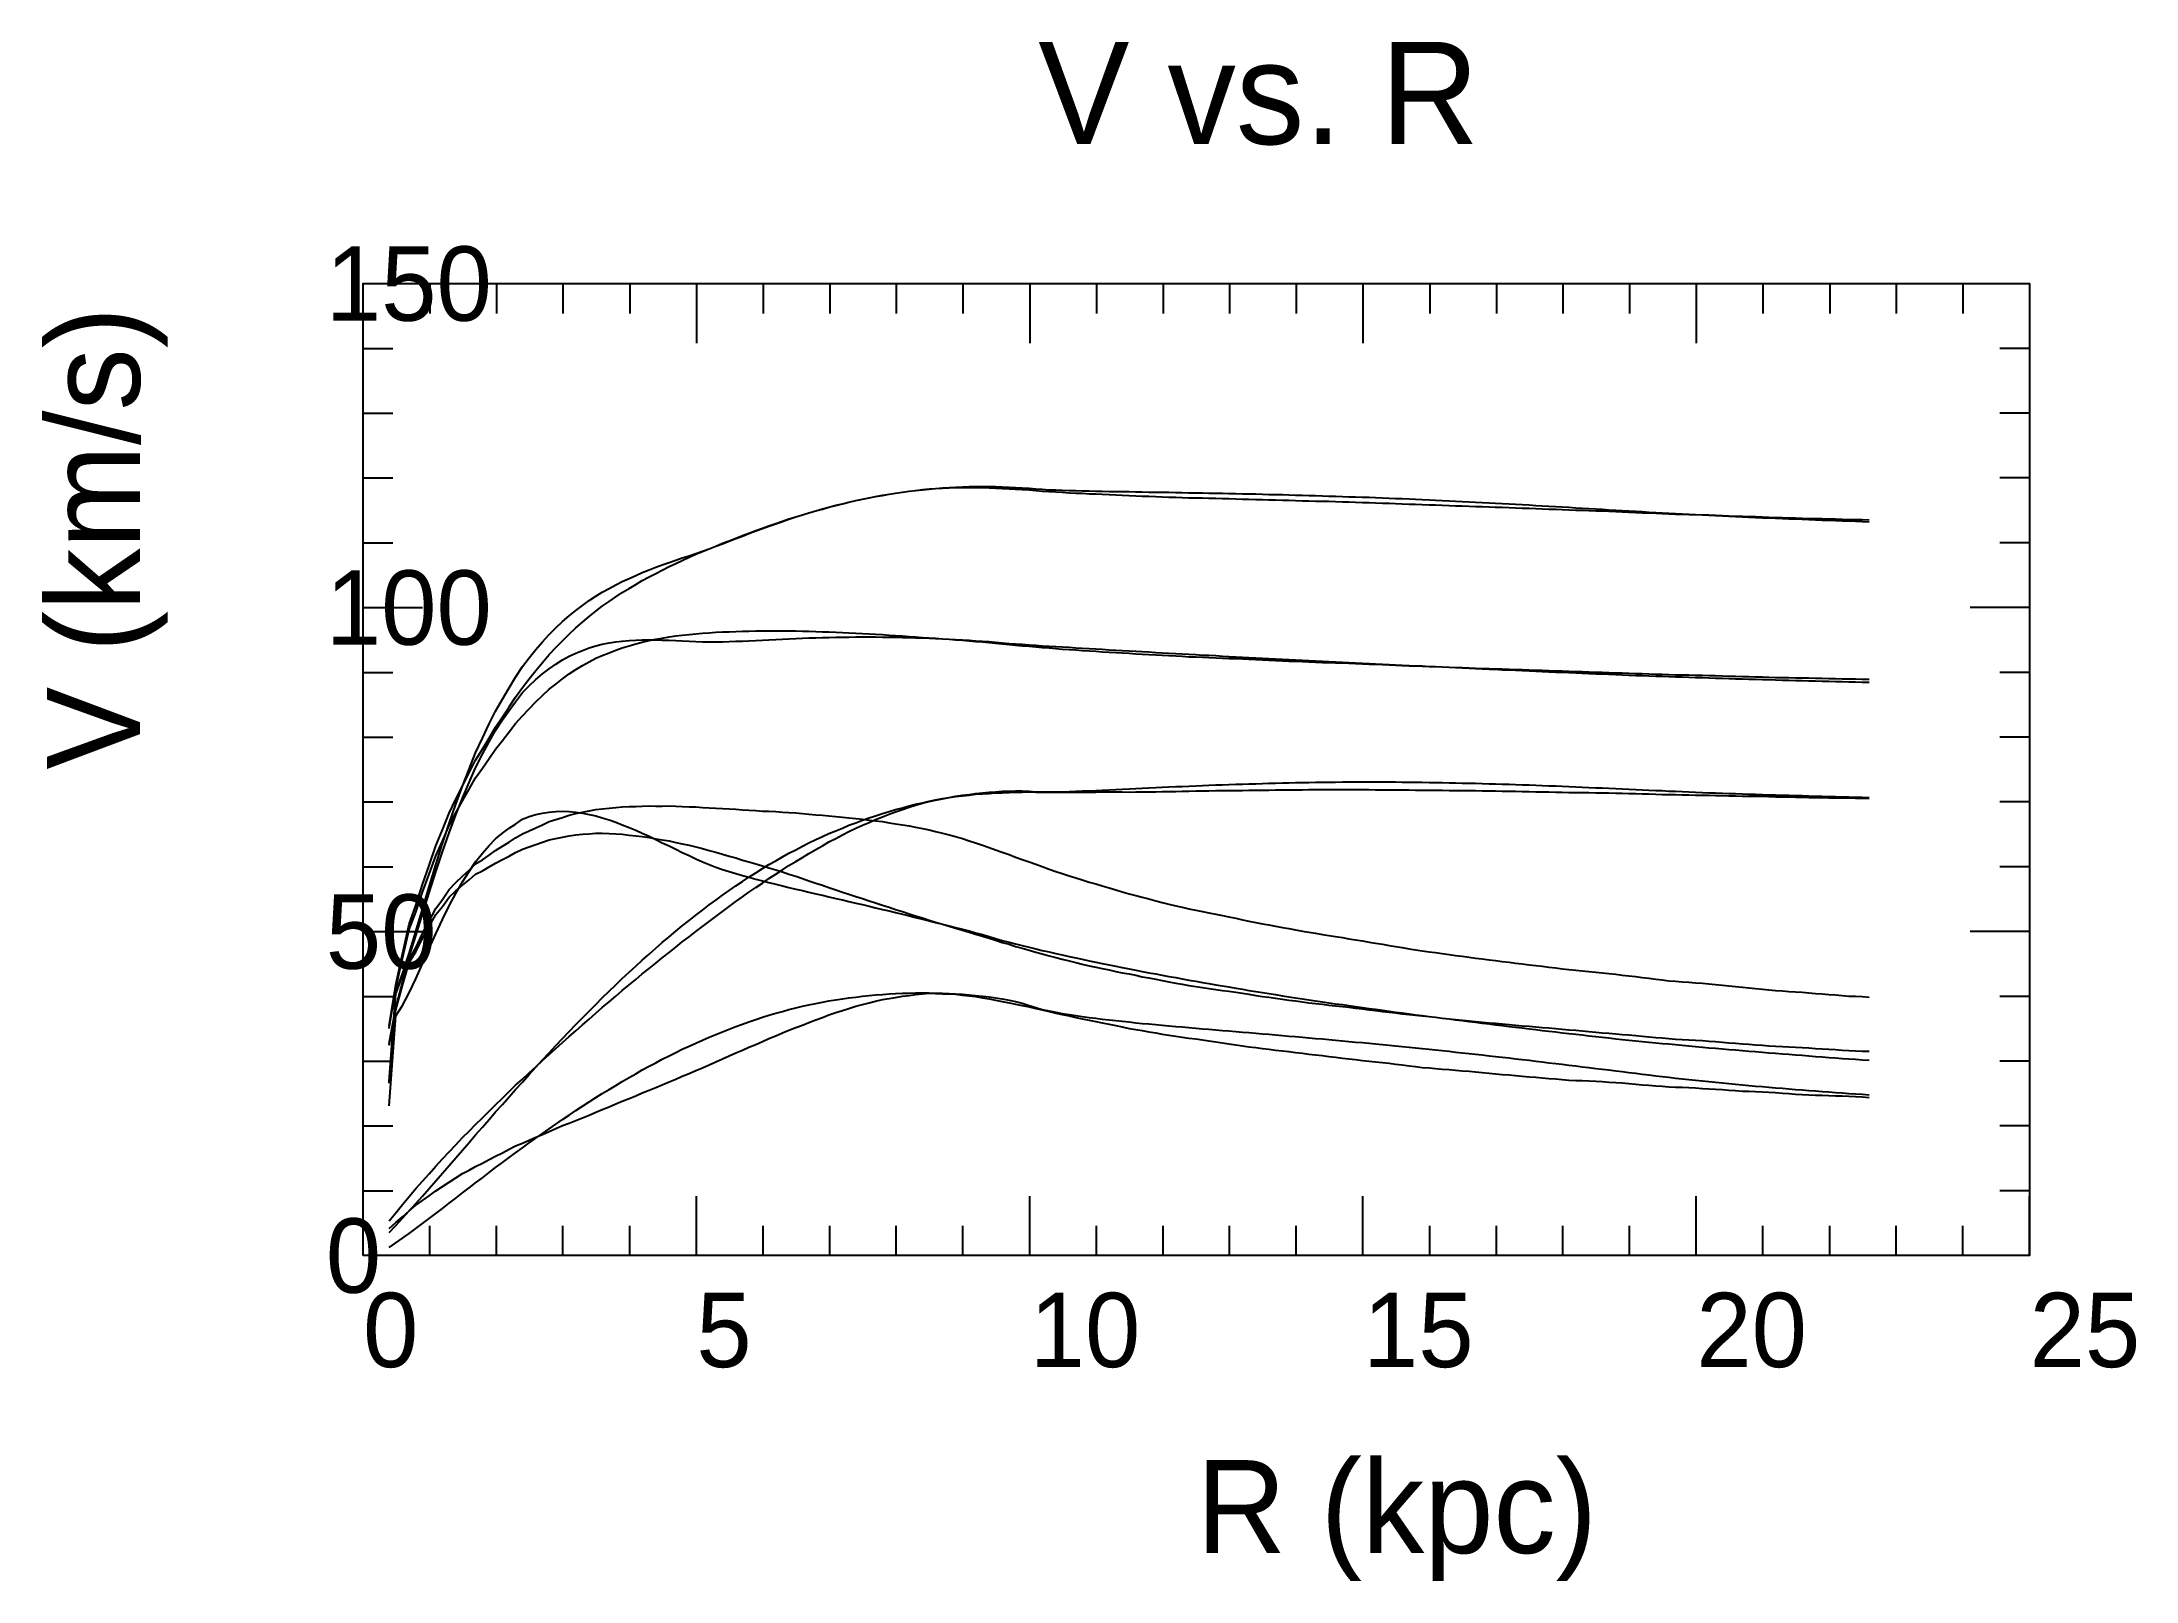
# Model space of a CAD drawing. Extents: x -35 to 191, y -35 to 131.
import ezdxf

# ---------------------------------------------------------------- set-up
doc = ezdxf.new("R2010")
doc.units = 0

msp = doc.modelspace()

# ---------------------------------------------------------------- texts
at = {"color": 0}
for s, height, p in [('V vs. R', 11, (72.6, 119.55)), ('150', 8, (-4, 100.55)), ('100', 8, (-4, 65.7)), ('50', 8, (-4, 30.85)), ('0', 8, (-4, -4)), ('0', 8, (0, -12)), ('5', 8, (35.84, -12)), ('10', 8, (71.68, -12)), ('15', 8, (107.52, -12)), ('20', 8, (143.36, -12)), ('25', 8, (179.2, -12)), ('R (kpc)', 10, (89.6, -32))]:
    msp.add_text(s, height=height, dxfattribs=at).set_placement(p)
msp.add_text('V (km/s)', height=10, rotation=90, dxfattribs=at).set_placement((-24, 52.27))

# ---------------------------------------------------------------- linework, layer by layer
at = {"color": 0}
for p, q in [((7.17, 104.55), (7.17, 101.35)), ((14.34, 104.55), (14.34, 101.35)), ((21.5, 104.55), (21.5, 101.35)), ((28.67, 104.55), (28.67, 101.35)), ((35.84, 104.55), (35.84, 98.15)), ((43.01, 104.55), (43.01, 101.35)), ((50.18, 104.55), (50.18, 101.35)), ((57.34, 104.55), (57.34, 101.35)), ((64.51, 104.55), (64.51, 101.35)), ((71.68, 104.55), (71.68, 98.15)), ((78.85, 104.55), (78.85, 101.35)), ((86.02, 104.55), (86.02, 101.35)), ((93.18, 104.55), (93.18, 101.35)), ((100.35, 104.55), (100.35, 101.35)), ((107.52, 104.55), (107.52, 98.15)), ((114.69, 104.55), (114.69, 101.35)), ((121.86, 104.55), (121.86, 101.35)), ((129.02, 104.55), (129.02, 101.35)), ((136.19, 104.55), (136.19, 101.35)), ((143.36, 104.55), (143.36, 98.15)), ((150.53, 104.55), (150.53, 101.35)), ((157.7, 104.55), (157.7, 101.35)), ((164.86, 104.55), (164.86, 101.35)), ((172.03, 104.55), (172.03, 101.35)), ((179.2, 104.55), (179.2, 98.15)), ((0, 97.58), (3.2, 97.58)), ((179.2, 97.58), (176, 97.58)), ((0, 90.61), (3.2, 90.61)), ((179.2, 90.61), (176, 90.61)), ((0, 83.64), (3.2, 83.64)), ((179.2, 83.64), (176, 83.64)), ((0, 76.67), (3.2, 76.67)), ((179.2, 76.67), (176, 76.67)), ((0, 69.7), (6.4, 69.7)), ((179.2, 69.7), (172.8, 69.7)), ((0, 62.73), (3.2, 62.73)), ((179.2, 62.73), (176, 62.73)), ((0, 55.76), (3.2, 55.76)), ((179.2, 55.76), (176, 55.76)), ((0, 48.79), (3.2, 48.79)), ((179.2, 48.79), (176, 48.79)), ((0, 41.82), (3.2, 41.82)), ((179.2, 41.82), (176, 41.82)), ((0, 34.85), (6.4, 34.85)), ((179.2, 34.85), (172.8, 34.85)), ((0, 27.88), (3.2, 27.88)), ((179.2, 27.88), (176, 27.88)), ((0, 20.91), (3.2, 20.91)), ((179.2, 20.91), (176, 20.91)), ((0, 13.94), (3.2, 13.94)), ((179.2, 13.94), (176, 13.94)), ((0, 6.97), (3.2, 6.97)), ((179.2, 6.97), (176, 6.97)), ((35.84, 0), (35.84, 6.4)), ((71.68, 0), (71.68, 6.4)), ((107.52, 0), (107.52, 6.4)), ((143.36, 0), (143.36, 6.4)), ((179.2, 0), (179.2, 6.4)), ((7.17, 0), (7.17, 3.2)), ((14.34, 0), (14.34, 3.2)), ((21.5, 0), (21.5, 3.2)), ((28.67, 0), (28.67, 3.2)), ((43.01, 0), (43.01, 3.2)), ((50.18, 0), (50.18, 3.2)), ((57.34, 0), (57.34, 3.2)), ((64.51, 0), (64.51, 3.2)), ((78.85, 0), (78.85, 3.2)), ((86.02, 0), (86.02, 3.2)), ((93.18, 0), (93.18, 3.2)), ((100.35, 0), (100.35, 3.2)), ((114.69, 0), (114.69, 3.2)), ((121.86, 0), (121.86, 3.2)), ((129.02, 0), (129.02, 3.2)), ((136.19, 0), (136.19, 3.2)), ((150.53, 0), (150.53, 3.2)), ((157.7, 0), (157.7, 3.2)), ((164.86, 0), (164.86, 3.2)), ((172.03, 0), (172.03, 3.2))]:
    msp.add_line(p, q, dxfattribs=at)
msp.add_lwpolyline([(0, 0), (0, 104.55), (179.2, 104.55), (179.2, 0)], close=True, dxfattribs=at)
at = {"color": 3}
for points in [[(2.8, 18.71), (3.51, 28.35), (4.23, 30.31), (4.95, 32.51), (5.66, 34.85), (6.38, 37.26), (7.1, 39.68), (7.81, 42.04), (8.53, 44.31), (9.25, 46.48), (9.96, 48.55), (10.68, 50.5), (11.4, 52.33), (12.11, 54.06), (12.83, 55.67), (13.55, 57.18), (14.26, 58.56), (14.98, 59.86), (15.7, 61.07), (16.41, 62.2), (17.13, 63.37), (17.85, 64.31), (18.57, 65.19), (19.28, 66.02), (20, 66.79), (20.72, 67.51), (21.43, 68.19), (22.15, 68.81), (22.87, 69.4), (23.58, 69.94), (24.3, 70.45), (25.02, 70.92), (25.73, 71.36), (26.45, 71.77), (27.17, 72.15), (27.88, 72.51), (28.6, 72.84), (29.32, 73.16), (30.03, 73.46), (30.75, 73.76), (31.47, 74.03), (32.18, 74.29), (32.9, 74.54), (33.62, 74.79), (34.33, 75.04), (35.05, 75.28), (35.77, 75.53), (36.49, 75.77), (37.2, 76.03), (37.92, 76.29), (38.64, 76.56), (39.35, 76.84), (40.07, 77.12), (40.79, 77.39), (41.5, 77.67), (42.22, 77.94), (42.94, 78.2), (43.65, 78.47), (44.37, 78.72), (45.09, 78.97), (45.8, 79.22), (46.52, 79.45), (47.24, 79.68), (47.95, 79.9), (48.67, 80.11), (49.39, 80.31), (50.1, 80.51), (50.82, 80.7), (51.54, 80.87), (52.25, 81.05), (52.97, 81.21), (53.69, 81.36), (54.41, 81.51), (55.12, 81.64), (55.84, 81.77), (56.56, 81.9), (57.27, 82.01), (57.99, 82.11), (58.71, 82.21), (59.42, 82.3), (60.14, 82.38), (60.86, 82.45), (61.57, 82.52), (62.29, 82.58), (63.01, 82.63), (63.72, 82.67), (64.44, 82.7), (65.16, 82.72), (65.87, 82.74), (66.59, 82.74), (67.31, 82.74), (68.02, 82.72), (68.74, 82.69), (69.46, 82.67), (70.17, 82.63), (70.89, 82.59), (71.61, 82.53), (72.33, 82.46), (73.04, 82.42), (73.76, 82.38), (74.48, 82.35), (75.19, 82.32), (75.91, 82.3), (76.63, 82.28), (77.34, 82.26), (78.06, 82.25), (78.78, 82.23), (79.49, 82.22), (80.21, 82.2), (80.93, 82.19), (81.64, 82.18), (82.36, 82.17), (83.08, 82.16), (83.79, 82.14), (84.51, 82.13), (85.23, 82.12), (85.94, 82.11), (86.66, 82.1), (87.38, 82.09), (88.09, 82.08), (88.81, 82.06), (89.53, 82.05), (90.25, 82.04), (90.96, 82.02), (91.68, 82.01), (92.4, 82), (93.11, 81.98), (93.83, 81.97), (94.55, 81.95), (95.26, 81.94), (95.98, 81.92), (96.7, 81.9), (97.41, 81.88), (98.13, 81.87), (98.85, 81.85), (99.56, 81.83), (100.28, 81.81), (101, 81.79), (101.71, 81.77), (102.43, 81.75), (103.15, 81.72), (103.86, 81.7), (104.58, 81.68), (105.3, 81.66), (106.01, 81.63), (106.73, 81.61), (107.45, 81.58), (108.17, 81.56), (108.88, 81.53), (109.6, 81.5), (110.32, 81.47), (111.03, 81.44), (111.75, 81.42), (112.47, 81.39), (113.18, 81.35), (113.9, 81.32), (114.62, 81.29), (115.33, 81.26), (116.05, 81.22), (116.77, 81.19), (117.48, 81.16), (118.2, 81.12), (118.92, 81.08), (119.63, 81.05), (120.35, 81.01), (121.07, 80.97), (121.78, 80.93), (122.5, 80.9), (123.22, 80.86), (123.93, 80.82), (124.65, 80.78), (125.37, 80.74), (126.09, 80.69), (126.8, 80.65), (127.52, 80.61), (128.24, 80.57), (128.95, 80.53), (129.67, 80.49), (130.39, 80.44), (131.1, 80.4), (131.82, 80.36), (132.54, 80.31), (133.25, 80.27), (133.97, 80.23), (134.69, 80.18), (135.4, 80.14), (136.12, 80.1), (136.84, 80.06), (137.55, 80.02), (138.27, 79.98), (138.99, 79.94), (139.7, 79.89), (140.42, 79.86), (141.14, 79.82), (141.85, 79.78), (142.57, 79.74), (143.29, 79.7), (144.01, 79.67), (144.72, 79.63), (145.44, 79.6), (146.16, 79.56), (146.87, 79.53), (147.59, 79.5), (148.31, 79.47), (149.02, 79.43), (149.74, 79.4), (150.46, 79.37), (151.17, 79.34), (151.89, 79.31), (152.61, 79.28), (153.32, 79.26), (154.04, 79.23), (154.76, 79.2), (155.47, 79.17), (156.19, 79.15), (156.91, 79.12), (157.62, 79.09), (158.34, 79.07), (159.06, 79.04), (159.77, 79.02), (160.49, 78.99), (161.21, 78.97), (161.93, 78.94)], [(2.8, 18.55), (3.51, 28.16), (4.23, 30.05), (4.95, 32.15), (5.66, 34.4), (6.38, 36.71), (7.1, 39.02), (7.81, 41.26), (8.53, 43.42), (9.25, 45.47), (9.96, 47.4), (10.68, 49.21), (11.4, 50.9), (12.11, 52.47), (12.83, 53.93), (13.55, 55.27), (14.26, 56.49), (14.98, 57.61), (15.7, 58.64), (16.41, 59.58), (17.13, 60.55), (17.85, 61.29), (18.57, 61.96), (19.28, 62.58), (20, 63.13), (20.72, 63.63), (21.43, 64.07), (22.15, 64.46), (22.87, 64.8), (23.58, 65.1), (24.3, 65.36), (25.02, 65.57), (25.73, 65.75), (26.45, 65.9), (27.17, 66.01), (27.88, 66.1), (28.6, 66.16), (29.32, 66.2), (30.03, 66.23), (30.75, 66.24), (31.47, 66.23), (32.18, 66.21), (32.9, 66.19), (33.62, 66.16), (34.33, 66.12), (35.05, 66.09), (35.77, 66.06), (36.49, 66.03), (37.2, 66.01), (37.92, 66.01), (38.64, 66.02), (39.35, 66.05), (40.07, 66.08), (40.79, 66.1), (41.5, 66.14), (42.22, 66.17), (42.94, 66.21), (43.65, 66.24), (44.37, 66.28), (45.09, 66.31), (45.8, 66.35), (46.52, 66.38), (47.24, 66.41), (47.95, 66.43), (48.67, 66.46), (49.39, 66.48), (50.1, 66.49), (50.82, 66.51), (51.54, 66.52), (52.25, 66.53), (52.97, 66.54), (53.69, 66.54), (54.41, 66.54), (55.12, 66.54), (55.84, 66.53), (56.56, 66.53), (57.27, 66.51), (57.99, 66.5), (58.71, 66.48), (59.42, 66.46), (60.14, 66.44), (60.86, 66.41), (61.57, 66.38), (62.29, 66.35), (63.01, 66.31), (63.72, 66.28), (64.44, 66.24), (65.16, 66.19), (65.87, 66.14), (66.59, 66.09), (67.31, 66.04), (68.02, 65.97), (68.74, 65.91), (69.46, 65.85), (70.17, 65.8), (70.89, 65.75), (71.61, 65.7), (72.33, 65.65), (73.04, 65.6), (73.76, 65.56), (74.48, 65.51), (75.19, 65.47), (75.91, 65.43), (76.63, 65.38), (77.34, 65.34), (78.06, 65.3), (78.78, 65.26), (79.49, 65.22), (80.21, 65.17), (80.93, 65.13), (81.64, 65.09), (82.36, 65.05), (83.08, 65.01), (83.79, 64.97), (84.51, 64.93), (85.23, 64.88), (85.94, 64.84), (86.66, 64.8), (87.38, 64.76), (88.09, 64.72), (88.81, 64.68), (89.53, 64.64), (90.25, 64.6), (90.96, 64.57), (91.68, 64.53), (92.4, 64.49), (93.11, 64.45), (93.83, 64.41), (94.55, 64.37), (95.26, 64.33), (95.98, 64.29), (96.7, 64.26), (97.41, 64.22), (98.13, 64.18), (98.85, 64.14), (99.56, 64.11), (100.28, 64.07), (101, 64.03), (101.71, 64), (102.43, 63.96), (103.15, 63.93), (103.86, 63.89), (104.58, 63.86), (105.3, 63.82), (106.01, 63.79), (106.73, 63.75), (107.45, 63.72), (108.17, 63.68), (108.88, 63.65), (109.6, 63.62), (110.32, 63.58), (111.03, 63.55), (111.75, 63.52), (112.47, 63.48), (113.18, 63.45), (113.9, 63.42), (114.62, 63.38), (115.33, 63.35), (116.05, 63.32), (116.77, 63.28), (117.48, 63.25), (118.2, 63.22), (118.92, 63.19), (119.63, 63.15), (120.35, 63.12), (121.07, 63.09), (121.78, 63.06), (122.5, 63.02), (123.22, 62.99), (123.93, 62.96), (124.65, 62.93), (125.37, 62.9), (126.09, 62.86), (126.8, 62.83), (127.52, 62.8), (128.24, 62.77), (128.95, 62.74), (129.67, 62.71), (130.39, 62.68), (131.1, 62.65), (131.82, 62.62), (132.54, 62.59), (133.25, 62.56), (133.97, 62.53), (134.69, 62.5), (135.4, 62.47), (136.12, 62.44), (136.84, 62.41), (137.55, 62.39), (138.27, 62.36), (138.99, 62.34), (139.7, 62.31), (140.42, 62.29), (141.14, 62.26), (141.85, 62.24), (142.57, 62.21), (143.29, 62.19), (144.01, 62.17), (144.72, 62.14), (145.44, 62.12), (146.16, 62.1), (146.87, 62.08), (147.59, 62.05), (148.31, 62.03), (149.02, 62.01), (149.74, 61.99), (150.46, 61.97), (151.17, 61.95), (151.89, 61.93), (152.61, 61.91), (153.32, 61.89), (154.04, 61.87), (154.76, 61.85), (155.47, 61.83), (156.19, 61.81), (156.91, 61.79), (157.62, 61.77), (158.34, 61.76), (159.06, 61.74), (159.77, 61.72), (160.49, 61.7), (161.21, 61.69), (161.93, 61.67)], [(2.8, 2.48), (3.51, 3.24), (4.23, 4.01), (4.95, 4.8), (5.66, 5.59), (6.38, 6.4), (7.1, 7.21), (7.81, 8.03), (8.53, 8.86), (9.25, 9.68), (9.96, 10.51), (10.68, 11.33), (11.4, 12.16), (12.11, 12.98), (12.83, 13.81), (13.55, 14.63), (14.26, 15.45), (14.98, 16.26), (15.7, 17.07), (16.41, 17.87), (17.13, 18.67), (17.85, 19.47), (18.57, 20.25), (19.28, 21.04), (20, 21.81), (20.72, 22.58), (21.43, 23.34), (22.15, 24.09), (22.87, 24.84), (23.58, 25.57), (24.3, 26.3), (25.02, 27.02), (25.73, 27.73), (26.45, 28.43), (27.17, 29.12), (27.88, 29.8), (28.6, 30.48), (29.32, 31.14), (30.03, 31.79), (30.75, 32.43), (31.47, 33.06), (32.18, 33.68), (32.9, 34.29), (33.62, 34.89), (34.33, 35.48), (35.05, 36.05), (35.77, 36.62), (36.49, 37.17), (37.2, 37.71), (37.92, 38.24), (38.64, 38.76), (39.35, 39.27), (40.07, 39.76), (40.79, 40.25), (41.5, 40.72), (42.22, 41.17), (42.94, 41.62), (43.65, 42.05), (44.37, 42.47), (45.09, 42.88), (45.8, 43.28), (46.52, 43.66), (47.24, 44.03), (47.95, 44.39), (48.67, 44.74), (49.39, 45.07), (50.1, 45.39), (50.82, 45.7), (51.54, 45.99), (52.25, 46.28), (52.97, 46.55), (53.69, 46.82), (54.41, 47.07), (55.12, 47.31), (55.84, 47.54), (56.56, 47.76), (57.27, 47.97), (57.99, 48.17), (58.71, 48.36), (59.42, 48.54), (60.14, 48.71), (60.86, 48.87), (61.57, 49.02), (62.29, 49.16), (63.01, 49.29), (63.72, 49.41), (64.44, 49.52), (65.16, 49.61), (65.87, 49.7), (66.59, 49.78), (67.31, 49.85), (68.02, 49.9), (68.74, 49.94), (69.46, 49.97), (70.17, 49.99), (70.89, 49.98), (71.61, 49.94), (72.33, 49.9), (73.04, 49.88), (73.76, 49.88), (74.48, 49.89), (75.19, 49.9), (75.91, 49.92), (76.63, 49.95), (77.34, 49.98), (78.06, 50), (78.78, 50.03), (79.49, 50.07), (80.21, 50.1), (80.93, 50.13), (81.64, 50.17), (82.36, 50.2), (83.08, 50.24), (83.79, 50.27), (84.51, 50.3), (85.23, 50.34), (85.94, 50.37), (86.66, 50.41), (87.38, 50.44), (88.09, 50.47), (88.81, 50.5), (89.53, 50.53), (90.25, 50.56), (90.96, 50.59), (91.68, 50.62), (92.4, 50.64), (93.11, 50.67), (93.83, 50.7), (94.55, 50.72), (95.26, 50.74), (95.98, 50.76), (96.7, 50.78), (97.41, 50.8), (98.13, 50.82), (98.85, 50.84), (99.56, 50.85), (100.28, 50.87), (101, 50.88), (101.71, 50.89), (102.43, 50.91), (103.15, 50.91), (103.86, 50.92), (104.58, 50.93), (105.3, 50.94), (106.01, 50.94), (106.73, 50.94), (107.45, 50.95), (108.17, 50.95), (108.88, 50.95), (109.6, 50.94), (110.32, 50.94), (111.03, 50.94), (111.75, 50.93), (112.47, 50.93), (113.18, 50.92), (113.9, 50.91), (114.62, 50.9), (115.33, 50.89), (116.05, 50.88), (116.77, 50.86), (117.48, 50.85), (118.2, 50.83), (118.92, 50.82), (119.63, 50.8), (120.35, 50.78), (121.07, 50.76), (121.78, 50.74), (122.5, 50.72), (123.22, 50.69), (123.93, 50.67), (124.65, 50.65), (125.37, 50.62), (126.09, 50.6), (126.8, 50.57), (127.52, 50.54), (128.24, 50.51), (128.95, 50.48), (129.67, 50.45), (130.39, 50.42), (131.1, 50.39), (131.82, 50.36), (132.54, 50.33), (133.25, 50.3), (133.97, 50.27), (134.69, 50.24), (135.4, 50.2), (136.12, 50.17), (136.84, 50.14), (137.55, 50.1), (138.27, 50.07), (138.99, 50.04), (139.7, 50.01), (140.42, 49.97), (141.14, 49.94), (141.85, 49.91), (142.57, 49.88), (143.29, 49.85), (144.01, 49.82), (144.72, 49.79), (145.44, 49.77), (146.16, 49.74), (146.87, 49.72), (147.59, 49.69), (148.31, 49.67), (149.02, 49.64), (149.74, 49.62), (150.46, 49.6), (151.17, 49.57), (151.89, 49.55), (152.61, 49.53), (153.32, 49.51), (154.04, 49.49), (154.76, 49.47), (155.47, 49.45), (156.19, 49.43), (156.91, 49.41), (157.62, 49.39), (158.34, 49.37), (159.06, 49.35), (159.77, 49.34), (160.49, 49.32), (161.21, 49.3), (161.93, 49.28)]]:
    msp.add_lwpolyline(points, dxfattribs=at)
at = {"color": 4}
for points in [[(2.8, 24.72), (3.51, 29.11), (4.23, 32.43), (4.95, 35.64), (5.66, 37.64), (6.38, 39.9), (7.1, 41.96), (7.81, 44.07), (8.53, 45.78), (9.25, 47.59), (9.96, 49.11), (10.68, 50.54), (11.4, 51.93), (12.11, 53.3), (12.83, 54.48), (13.55, 55.66), (14.26, 56.82), (14.98, 57.95), (15.7, 59.03), (16.41, 60.08), (17.13, 61.1), (17.85, 62.02), (18.57, 62.92), (19.28, 63.79), (20, 64.64), (20.72, 65.39), (21.43, 66.13), (22.15, 66.85), (22.87, 67.51), (23.58, 68.13), (24.3, 68.74), (25.02, 69.33), (25.73, 69.86), (26.45, 70.36), (27.17, 70.85), (27.88, 71.33), (28.6, 71.76), (29.32, 72.19), (30.03, 72.61), (30.75, 73.01), (31.47, 73.37), (32.18, 73.74), (32.9, 74.11), (33.62, 74.45), (34.33, 74.78), (35.05, 75.11), (35.77, 75.43), (36.49, 75.73), (37.2, 76.02), (37.92, 76.32), (38.64, 76.62), (39.35, 76.89), (40.07, 77.17), (40.79, 77.44), (41.5, 77.71), (42.22, 77.98), (42.94, 78.24), (43.65, 78.5), (44.37, 78.75), (45.09, 78.99), (45.8, 79.23), (46.52, 79.46), (47.24, 79.67), (47.95, 79.89), (48.67, 80.1), (49.39, 80.3), (50.1, 80.5), (50.82, 80.68), (51.54, 80.86), (52.25, 81.04), (52.97, 81.21), (53.69, 81.36), (54.41, 81.51), (55.12, 81.66), (55.84, 81.79), (56.56, 81.91), (57.27, 82.02), (57.99, 82.13), (58.71, 82.23), (59.42, 82.31), (60.14, 82.4), (60.86, 82.47), (61.57, 82.52), (62.29, 82.55), (63.01, 82.59), (63.72, 82.62), (64.44, 82.63), (65.16, 82.63), (65.87, 82.63), (66.59, 82.61), (67.31, 82.58), (68.02, 82.55), (68.74, 82.52), (69.46, 82.48), (70.17, 82.44), (70.89, 82.4), (71.61, 82.35), (72.33, 82.3), (73.04, 82.24), (73.76, 82.2), (74.48, 82.15), (75.19, 82.1), (75.91, 82.06), (76.63, 82.02), (77.34, 81.99), (78.06, 81.95), (78.78, 81.92), (79.49, 81.89), (80.21, 81.85), (80.93, 81.82), (81.64, 81.79), (82.36, 81.75), (83.08, 81.73), (83.79, 81.7), (84.51, 81.67), (85.23, 81.64), (85.94, 81.62), (86.66, 81.59), (87.38, 81.56), (88.09, 81.54), (88.81, 81.52), (89.53, 81.51), (90.25, 81.5), (90.96, 81.47), (91.68, 81.46), (92.4, 81.44), (93.11, 81.42), (93.83, 81.41), (94.55, 81.38), (95.26, 81.36), (95.98, 81.34), (96.7, 81.31), (97.41, 81.3), (98.13, 81.28), (98.85, 81.26), (99.56, 81.24), (100.28, 81.22), (101, 81.2), (101.71, 81.18), (102.43, 81.16), (103.15, 81.15), (103.86, 81.13), (104.58, 81.11), (105.3, 81.09), (106.01, 81.07), (106.73, 81.05), (107.45, 81.02), (108.17, 81), (108.88, 80.97), (109.6, 80.94), (110.32, 80.92), (111.03, 80.89), (111.75, 80.86), (112.47, 80.83), (113.18, 80.81), (113.9, 80.78), (114.62, 80.76), (115.33, 80.74), (116.05, 80.71), (116.77, 80.69), (117.48, 80.66), (118.2, 80.64), (118.92, 80.61), (119.63, 80.59), (120.35, 80.56), (121.07, 80.54), (121.78, 80.51), (122.5, 80.49), (123.22, 80.46), (123.93, 80.43), (124.65, 80.41), (125.37, 80.38), (126.09, 80.35), (126.8, 80.33), (127.52, 80.3), (128.24, 80.27), (128.95, 80.24), (129.67, 80.21), (130.39, 80.19), (131.1, 80.17), (131.82, 80.14), (132.54, 80.12), (133.25, 80.09), (133.97, 80.06), (134.69, 80.04), (135.4, 80.01), (136.12, 79.98), (136.84, 79.94), (137.55, 79.91), (138.27, 79.88), (138.99, 79.85), (139.7, 79.82), (140.42, 79.78), (141.14, 79.76), (141.85, 79.74), (142.57, 79.72), (143.29, 79.7), (144.01, 79.68), (144.72, 79.66), (145.44, 79.63), (146.16, 79.6), (146.87, 79.58), (147.59, 79.55), (148.31, 79.52), (149.02, 79.5), (149.74, 79.48), (150.46, 79.46), (151.17, 79.43), (151.89, 79.4), (152.61, 79.38), (153.32, 79.36), (154.04, 79.35), (154.76, 79.33), (155.47, 79.3), (156.19, 79.28), (156.91, 79.27), (157.62, 79.25), (158.34, 79.23), (159.06, 79.21), (159.77, 79.19), (160.49, 79.18), (161.21, 79.16), (161.93, 79.14)], [(2.8, 24.44), (3.51, 28.75), (4.23, 31.97), (4.95, 35.07), (5.66, 36.93), (6.38, 39.09), (7.1, 41.03), (7.81, 43.01), (8.53, 44.59), (9.25, 46.27), (9.96, 47.64), (10.68, 48.92), (11.4, 50.17), (12.11, 51.4), (12.83, 52.43), (13.55, 53.45), (14.26, 54.46), (14.98, 55.42), (15.7, 56.33), (16.41, 57.22), (17.13, 58.07), (17.85, 58.82), (18.57, 59.55), (19.28, 60.24), (20, 60.92), (20.72, 61.47), (21.43, 62.03), (22.15, 62.56), (22.87, 63.03), (23.58, 63.46), (24.3, 63.86), (25.02, 64.25), (25.73, 64.56), (26.45, 64.85), (27.17, 65.12), (27.88, 65.38), (28.6, 65.59), (29.32, 65.79), (30.03, 65.98), (30.75, 66.16), (31.47, 66.29), (32.18, 66.42), (32.9, 66.55), (33.62, 66.65), (34.33, 66.73), (35.05, 66.82), (35.77, 66.89), (36.49, 66.94), (37.2, 66.99), (37.92, 67.04), (38.64, 67.08), (39.35, 67.1), (40.07, 67.13), (40.79, 67.15), (41.5, 67.17), (42.22, 67.19), (42.94, 67.2), (43.65, 67.21), (44.37, 67.21), (45.09, 67.21), (45.8, 67.21), (46.52, 67.21), (47.24, 67.18), (47.95, 67.16), (48.67, 67.14), (49.39, 67.11), (50.1, 67.08), (50.82, 67.04), (51.54, 67.01), (52.25, 66.98), (52.97, 66.95), (53.69, 66.91), (54.41, 66.88), (55.12, 66.83), (55.84, 66.79), (56.56, 66.75), (57.27, 66.7), (57.99, 66.65), (58.71, 66.6), (59.42, 66.55), (60.14, 66.5), (60.86, 66.45), (61.57, 66.4), (62.29, 66.35), (63.01, 66.3), (63.72, 66.24), (64.44, 66.19), (65.16, 66.13), (65.87, 66.07), (66.59, 66), (67.31, 65.93), (68.02, 65.87), (68.74, 65.8), (69.46, 65.73), (70.17, 65.67), (70.89, 65.6), (71.61, 65.54), (72.33, 65.47), (73.04, 65.41), (73.76, 65.36), (74.48, 65.3), (75.19, 65.24), (75.91, 65.19), (76.63, 65.14), (77.34, 65.09), (78.06, 65.04), (78.78, 65), (79.49, 64.95), (80.21, 64.91), (80.93, 64.86), (81.64, 64.83), (82.36, 64.79), (83.08, 64.74), (83.79, 64.7), (84.51, 64.66), (85.23, 64.62), (85.94, 64.57), (86.66, 64.54), (87.38, 64.5), (88.09, 64.46), (88.81, 64.41), (89.53, 64.39), (90.25, 64.36), (90.96, 64.33), (91.68, 64.3), (92.4, 64.27), (93.11, 64.24), (93.83, 64.22), (94.55, 64.18), (95.26, 64.15), (95.98, 64.11), (96.7, 64.08), (97.41, 64.05), (98.13, 64.02), (98.85, 63.98), (99.56, 63.95), (100.28, 63.92), (101, 63.9), (101.71, 63.87), (102.43, 63.84), (103.15, 63.81), (103.86, 63.79), (104.58, 63.76), (105.3, 63.74), (106.01, 63.71), (106.73, 63.69), (107.45, 63.66), (108.17, 63.63), (108.88, 63.6), (109.6, 63.57), (110.32, 63.54), (111.03, 63.51), (111.75, 63.48), (112.47, 63.45), (113.18, 63.43), (113.9, 63.4), (114.62, 63.37), (115.33, 63.35), (116.05, 63.32), (116.77, 63.29), (117.48, 63.27), (118.2, 63.24), (118.92, 63.22), (119.63, 63.19), (120.35, 63.16), (121.07, 63.14), (121.78, 63.12), (122.5, 63.1), (123.22, 63.07), (123.93, 63.05), (124.65, 63.03), (125.37, 63), (126.09, 62.98), (126.8, 62.96), (127.52, 62.94), (128.24, 62.91), (128.95, 62.89), (129.67, 62.86), (130.39, 62.84), (131.1, 62.81), (131.82, 62.79), (132.54, 62.76), (133.25, 62.74), (133.97, 62.72), (134.69, 62.69), (135.4, 62.67), (136.12, 62.65), (136.84, 62.62), (137.55, 62.6), (138.27, 62.58), (138.99, 62.55), (139.7, 62.53), (140.42, 62.5), (141.14, 62.48), (141.85, 62.46), (142.57, 62.45), (143.29, 62.43), (144.01, 62.42), (144.72, 62.4), (145.44, 62.38), (146.16, 62.36), (146.87, 62.34), (147.59, 62.32), (148.31, 62.3), (149.02, 62.28), (149.74, 62.26), (150.46, 62.24), (151.17, 62.21), (151.89, 62.19), (152.61, 62.18), (153.32, 62.17), (154.04, 62.16), (154.76, 62.15), (155.47, 62.13), (156.19, 62.12), (156.91, 62.1), (157.62, 62.08), (158.34, 62.07), (159.06, 62.05), (159.77, 62.03), (160.49, 62.02), (161.21, 62.01), (161.93, 62.01)], [(2.8, 3.73), (3.51, 4.6), (4.23, 5.48), (4.95, 6.35), (5.66, 7.23), (6.38, 8.01), (7.1, 8.81), (7.81, 9.61), (8.53, 10.39), (9.25, 11.16), (9.96, 11.92), (10.68, 12.69), (11.4, 13.39), (12.11, 14.1), (12.83, 14.81), (13.55, 15.52), (14.26, 16.23), (14.98, 16.94), (15.7, 17.64), (16.41, 18.33), (17.13, 18.99), (17.85, 19.66), (18.57, 20.32), (19.28, 20.98), (20, 21.63), (20.72, 22.28), (21.43, 22.93), (22.15, 23.56), (22.87, 24.19), (23.58, 24.81), (24.3, 25.44), (25.02, 26.06), (25.73, 26.68), (26.45, 27.29), (27.17, 27.9), (27.88, 28.51), (28.6, 29.11), (29.32, 29.71), (30.03, 30.3), (30.75, 30.88), (31.47, 31.46), (32.18, 32.04), (32.9, 32.61), (33.62, 33.18), (34.33, 33.74), (35.05, 34.3), (35.77, 34.85), (36.49, 35.4), (37.2, 35.94), (37.92, 36.48), (38.64, 37.02), (39.35, 37.55), (40.07, 38.07), (40.79, 38.58), (41.5, 39.08), (42.22, 39.58), (42.94, 40.07), (43.65, 40.55), (44.37, 41.03), (45.09, 41.5), (45.8, 41.95), (46.52, 42.4), (47.24, 42.83), (47.95, 43.26), (48.67, 43.68), (49.39, 44.09), (50.1, 44.5), (50.82, 44.88), (51.54, 45.25), (52.25, 45.61), (52.97, 45.97), (53.69, 46.29), (54.41, 46.6), (55.12, 46.91), (55.84, 47.21), (56.56, 47.47), (57.27, 47.73), (57.99, 47.99), (58.71, 48.22), (59.42, 48.44), (60.14, 48.65), (60.86, 48.85), (61.57, 48.99), (62.29, 49.13), (63.01, 49.26), (63.72, 49.38), (64.44, 49.46), (65.16, 49.54), (65.87, 49.62), (66.59, 49.68), (67.31, 49.72), (68.02, 49.76), (68.74, 49.79), (69.46, 49.82), (70.17, 49.84), (70.89, 49.85), (71.61, 49.87), (72.33, 49.86), (73.04, 49.85), (73.76, 49.84), (74.48, 49.84), (75.19, 49.84), (75.91, 49.85), (76.63, 49.85), (77.34, 49.85), (78.06, 49.86), (78.78, 49.86), (79.49, 49.87), (80.21, 49.87), (80.93, 49.87), (81.64, 49.87), (82.36, 49.86), (83.08, 49.88), (83.79, 49.89), (84.51, 49.89), (85.23, 49.9), (85.94, 49.91), (86.66, 49.92), (87.38, 49.93), (88.09, 49.95), (88.81, 49.97), (89.53, 49.98), (90.25, 50), (90.96, 50), (91.68, 50.01), (92.4, 50.01), (93.11, 50.02), (93.83, 50.03), (94.55, 50.04), (95.26, 50.05), (95.98, 50.06), (96.7, 50.06), (97.41, 50.07), (98.13, 50.08), (98.85, 50.09), (99.56, 50.1), (100.28, 50.11), (101, 50.11), (101.71, 50.12), (102.43, 50.12), (103.15, 50.12), (103.86, 50.12), (104.58, 50.12), (105.3, 50.12), (106.01, 50.12), (106.73, 50.12), (107.45, 50.12), (108.17, 50.12), (108.88, 50.11), (109.6, 50.11), (110.32, 50.11), (111.03, 50.1), (111.75, 50.09), (112.47, 50.08), (113.18, 50.07), (113.9, 50.06), (114.62, 50.06), (115.33, 50.05), (116.05, 50.05), (116.77, 50.04), (117.48, 50.04), (118.2, 50.03), (118.92, 50.02), (119.63, 50.01), (120.35, 50), (121.07, 49.99), (121.78, 49.98), (122.5, 49.97), (123.22, 49.96), (123.93, 49.94), (124.65, 49.93), (125.37, 49.92), (126.09, 49.9), (126.8, 49.89), (127.52, 49.87), (128.24, 49.85), (128.95, 49.84), (129.67, 49.82), (130.39, 49.82), (131.1, 49.81), (131.82, 49.8), (132.54, 49.79), (133.25, 49.78), (133.97, 49.77), (134.69, 49.75), (135.4, 49.73), (136.12, 49.71), (136.84, 49.69), (137.55, 49.67), (138.27, 49.65), (138.99, 49.63), (139.7, 49.61), (140.42, 49.58), (141.14, 49.58), (141.85, 49.57), (142.57, 49.56), (143.29, 49.54), (144.01, 49.53), (144.72, 49.51), (145.44, 49.5), (146.16, 49.48), (146.87, 49.46), (147.59, 49.44), (148.31, 49.43), (149.02, 49.42), (149.74, 49.41), (150.46, 49.4), (151.17, 49.38), (151.89, 49.36), (152.61, 49.35), (153.32, 49.33), (154.04, 49.31), (154.76, 49.3), (155.47, 49.28), (156.19, 49.26), (156.91, 49.26), (157.62, 49.25), (158.34, 49.25), (159.06, 49.24), (159.77, 49.22), (160.49, 49.21), (161.21, 49.2), (161.93, 49.18)]]:
    msp.add_lwpolyline(points, dxfattribs=at)
at = {"color": 1}
msp.add_lwpolyline([(2.8, 22.83), (3.51, 26.66), (4.23, 29.33), (4.95, 31.9), (5.66, 33.12), (6.38, 34.65), (7.1, 35.96), (7.81, 37.35), (8.53, 38.29), (9.25, 39.37), (9.96, 40.13), (10.68, 40.8), (11.4, 41.46), (12.11, 42.12), (12.83, 42.57), (13.55, 43.06), (14.26, 43.56), (14.98, 44.03), (15.7, 44.48), (16.41, 44.92), (17.13, 45.36), (17.85, 45.7), (18.57, 46.02), (19.28, 46.35), (20, 46.68), (20.72, 46.9), (21.43, 47.13), (22.15, 47.36), (22.87, 47.54), (23.58, 47.69), (24.3, 47.83), (25.02, 47.98), (25.73, 48.06), (26.45, 48.13), (27.17, 48.2), (27.88, 48.27), (28.6, 48.29), (29.32, 48.32), (30.03, 48.34), (30.75, 48.37), (31.47, 48.35), (32.18, 48.35), (32.9, 48.36), (33.62, 48.33), (34.33, 48.31), (35.05, 48.28), (35.77, 48.26), (36.49, 48.21), (37.2, 48.17), (37.92, 48.13), (38.64, 48.1), (39.35, 48.04), (40.07, 48), (40.79, 47.95), (41.5, 47.91), (42.22, 47.86), (42.94, 47.82), (43.65, 47.79), (44.37, 47.75), (45.09, 47.71), (45.8, 47.66), (46.52, 47.61), (47.24, 47.54), (47.95, 47.48), (48.67, 47.42), (49.39, 47.36), (50.1, 47.3), (50.82, 47.23), (51.54, 47.15), (52.25, 47.09), (52.97, 47.03), (53.69, 46.94), (54.41, 46.85), (55.12, 46.77), (55.84, 46.68), (56.56, 46.56), (57.27, 46.45), (57.99, 46.34), (58.71, 46.21), (59.42, 46.07), (60.14, 45.94), (60.86, 45.81), (61.57, 45.62), (62.29, 45.43), (63.01, 45.25), (63.72, 45.07), (64.44, 44.85), (65.16, 44.62), (65.87, 44.4), (66.59, 44.15), (67.31, 43.89), (68.02, 43.64), (68.74, 43.39), (69.46, 43.13), (70.17, 42.87), (70.89, 42.62), (71.61, 42.37), (72.33, 42.1), (73.04, 41.84), (73.76, 41.58), (74.48, 41.33), (75.19, 41.09), (75.91, 40.85), (76.63, 40.62), (77.34, 40.4), (78.06, 40.18), (78.78, 39.97), (79.49, 39.76), (80.21, 39.54), (80.93, 39.33), (81.64, 39.13), (82.36, 38.92), (83.08, 38.74), (83.79, 38.55), (84.51, 38.36), (85.23, 38.17), (85.94, 37.99), (86.66, 37.81), (87.38, 37.63), (88.09, 37.47), (88.81, 37.3), (89.53, 37.16), (90.25, 37.01), (90.96, 36.86), (91.68, 36.71), (92.4, 36.57), (93.11, 36.42), (93.83, 36.29), (94.55, 36.13), (95.26, 35.98), (95.98, 35.84), (96.7, 35.69), (97.41, 35.56), (98.13, 35.42), (98.85, 35.29), (99.56, 35.17), (100.28, 35.04), (101, 34.91), (101.71, 34.79), (102.43, 34.67), (103.15, 34.55), (103.86, 34.43), (104.58, 34.31), (105.3, 34.2), (106.01, 34.08), (106.73, 33.97), (107.45, 33.85), (108.17, 33.72), (108.88, 33.6), (109.6, 33.48), (110.32, 33.36), (111.03, 33.25), (111.75, 33.13), (112.47, 33.01), (113.18, 32.9), (113.9, 32.78), (114.62, 32.69), (115.33, 32.59), (116.05, 32.49), (116.77, 32.39), (117.48, 32.29), (118.2, 32.19), (118.92, 32.1), (119.63, 32), (120.35, 31.91), (121.07, 31.82), (121.78, 31.73), (122.5, 31.64), (123.22, 31.56), (123.93, 31.47), (124.65, 31.38), (125.37, 31.29), (126.09, 31.2), (126.8, 31.12), (127.52, 31.03), (128.24, 30.95), (128.95, 30.86), (129.67, 30.77), (130.39, 30.7), (131.1, 30.63), (131.82, 30.56), (132.54, 30.49), (133.25, 30.41), (133.97, 30.34), (134.69, 30.26), (135.4, 30.18), (136.12, 30.1), (136.84, 30.01), (137.55, 29.92), (138.27, 29.83), (138.99, 29.74), (139.7, 29.66), (140.42, 29.57), (141.14, 29.51), (141.85, 29.46), (142.57, 29.4), (143.29, 29.35), (144.01, 29.29), (144.72, 29.22), (145.44, 29.15), (146.16, 29.08), (146.87, 29.01), (147.59, 28.93), (148.31, 28.86), (149.02, 28.8), (149.74, 28.74), (150.46, 28.67), (151.17, 28.6), (151.89, 28.53), (152.61, 28.47), (153.32, 28.42), (154.04, 28.37), (154.76, 28.32), (155.47, 28.25), (156.19, 28.19), (156.91, 28.14), (157.62, 28.09), (158.34, 28.04), (159.06, 27.98), (159.77, 27.92), (160.49, 27.89), (161.21, 27.85), (161.93, 27.8)], dxfattribs=at)
at = {"color": 2}
for points in [[(2.8, 22.83), (3.51, 26.66), (4.23, 29.33), (4.95, 31.9), (5.66, 33.12), (6.38, 34.65), (7.1, 35.96), (7.81, 37.35), (8.53, 38.29), (9.25, 39.37), (9.96, 40.13), (10.68, 40.8), (11.4, 41.46), (12.11, 42.12), (12.83, 42.57), (13.55, 43.06), (14.26, 43.56), (14.98, 44.03), (15.7, 44.48), (16.41, 44.92), (17.13, 45.36), (17.85, 45.7), (18.57, 46.02), (19.28, 46.35), (20, 46.68), (20.72, 46.9), (21.43, 47.13), (22.15, 47.36), (22.87, 47.54), (23.58, 47.69), (24.3, 47.83), (25.02, 47.98), (25.73, 48.06), (26.45, 48.13), (27.17, 48.2), (27.88, 48.27), (28.6, 48.29), (29.32, 48.32), (30.03, 48.34), (30.75, 48.37), (31.47, 48.35), (32.18, 48.35), (32.9, 48.36), (33.62, 48.33), (34.33, 48.31), (35.05, 48.28), (35.77, 48.26), (36.49, 48.21), (37.2, 48.17), (37.92, 48.13), (38.64, 48.1), (39.35, 48.04), (40.07, 48), (40.79, 47.95), (41.5, 47.91), (42.22, 47.86), (42.94, 47.82), (43.65, 47.79), (44.37, 47.75), (45.09, 47.71), (45.8, 47.66), (46.52, 47.61), (47.24, 47.54), (47.95, 47.48), (48.67, 47.42), (49.39, 47.36), (50.1, 47.3), (50.82, 47.23), (51.54, 47.15), (52.25, 47.09), (52.97, 47.03), (53.69, 46.94), (54.41, 46.85), (55.12, 46.77), (55.84, 46.68), (56.56, 46.56), (57.27, 46.45), (57.99, 46.34), (58.71, 46.21), (59.42, 46.07), (60.14, 45.94), (60.86, 45.81), (61.57, 45.62), (62.29, 45.43), (63.01, 45.25), (63.72, 45.07), (64.44, 44.85), (65.16, 44.62), (65.87, 44.4), (66.59, 44.15), (67.31, 43.89), (68.02, 43.64), (68.74, 43.39), (69.46, 43.13), (70.17, 42.87), (70.89, 42.62), (71.61, 42.37), (72.33, 42.1), (73.04, 41.84), (73.76, 41.58), (74.48, 41.33), (75.19, 41.09), (75.91, 40.85), (76.63, 40.62), (77.34, 40.4), (78.06, 40.18), (78.78, 39.97), (79.49, 39.76), (80.21, 39.54), (80.93, 39.33), (81.64, 39.13), (82.36, 38.92), (83.08, 38.74), (83.79, 38.55), (84.51, 38.36), (85.23, 38.17), (85.94, 37.99), (86.66, 37.81), (87.38, 37.63), (88.09, 37.47), (88.81, 37.3), (89.53, 37.16), (90.25, 37.01), (90.96, 36.86), (91.68, 36.71), (92.4, 36.57), (93.11, 36.42), (93.83, 36.29), (94.55, 36.13), (95.26, 35.98), (95.98, 35.84), (96.7, 35.69), (97.41, 35.56), (98.13, 35.42), (98.85, 35.29), (99.56, 35.17), (100.28, 35.04), (101, 34.91), (101.71, 34.79), (102.43, 34.67), (103.15, 34.55), (103.86, 34.43), (104.58, 34.31), (105.3, 34.2), (106.01, 34.08), (106.73, 33.97), (107.45, 33.85), (108.17, 33.72), (108.88, 33.6), (109.6, 33.48), (110.32, 33.36), (111.03, 33.25), (111.75, 33.13), (112.47, 33.01), (113.18, 32.9), (113.9, 32.78), (114.62, 32.69), (115.33, 32.59), (116.05, 32.49), (116.77, 32.39), (117.48, 32.29), (118.2, 32.19), (118.92, 32.1), (119.63, 32), (120.35, 31.91), (121.07, 31.82), (121.78, 31.73), (122.5, 31.64), (123.22, 31.56), (123.93, 31.47), (124.65, 31.38), (125.37, 31.29), (126.09, 31.2), (126.8, 31.12), (127.52, 31.03), (128.24, 30.95), (128.95, 30.86), (129.67, 30.77), (130.39, 30.7), (131.1, 30.63), (131.82, 30.56), (132.54, 30.49), (133.25, 30.41), (133.97, 30.34), (134.69, 30.26), (135.4, 30.18), (136.12, 30.1), (136.84, 30.01), (137.55, 29.92), (138.27, 29.83), (138.99, 29.74), (139.7, 29.66), (140.42, 29.57), (141.14, 29.51), (141.85, 29.46), (142.57, 29.4), (143.29, 29.35), (144.01, 29.29), (144.72, 29.22), (145.44, 29.15), (146.16, 29.08), (146.87, 29.01), (147.59, 28.93), (148.31, 28.86), (149.02, 28.8), (149.74, 28.74), (150.46, 28.67), (151.17, 28.6), (151.89, 28.53), (152.61, 28.47), (153.32, 28.42), (154.04, 28.37), (154.76, 28.32), (155.47, 28.25), (156.19, 28.19), (156.91, 28.14), (157.62, 28.09), (158.34, 28.04), (159.06, 27.98), (159.77, 27.92), (160.49, 27.89), (161.21, 27.85), (161.93, 27.8)], [(2.8, 16.11), (3.51, 25.78), (4.23, 26.91), (4.95, 28.25), (5.66, 29.77), (6.38, 31.38), (7.1, 33.02), (7.81, 34.62), (8.53, 36.16), (9.25, 37.61), (9.96, 38.95), (10.68, 40.19), (11.4, 41.32), (12.11, 42.35), (12.83, 43.28), (13.55, 44.11), (14.26, 44.81), (14.98, 45.43), (15.7, 45.96), (16.41, 46.42), (17.13, 46.96), (17.85, 47.23), (18.57, 47.43), (19.28, 47.59), (20, 47.7), (20.72, 47.77), (21.43, 47.79), (22.15, 47.76), (22.87, 47.7), (23.58, 47.6), (24.3, 47.46), (25.02, 47.29), (25.73, 47.1), (26.45, 46.87), (27.17, 46.62), (27.88, 46.35), (28.6, 46.05), (29.32, 45.75), (30.03, 45.42), (30.75, 45.11), (31.47, 44.77), (32.18, 44.41), (32.9, 44.06), (33.62, 43.71), (34.33, 43.36), (35.05, 43.02), (35.77, 42.68), (36.49, 42.36), (37.2, 42.06), (37.92, 41.78), (38.64, 41.54), (39.35, 41.31), (40.07, 41.09), (40.79, 40.88), (41.5, 40.69), (42.22, 40.49), (42.94, 40.31), (43.65, 40.13), (44.37, 39.95), (45.09, 39.78), (45.8, 39.6), (46.52, 39.43), (47.24, 39.26), (47.95, 39.09), (48.67, 38.92), (49.39, 38.76), (50.1, 38.59), (50.82, 38.42), (51.54, 38.25), (52.25, 38.09), (52.97, 37.92), (53.69, 37.75), (54.41, 37.58), (55.12, 37.41), (55.84, 37.24), (56.56, 37.07), (57.27, 36.89), (57.99, 36.72), (58.71, 36.55), (59.42, 36.37), (60.14, 36.19), (60.86, 36.02), (61.57, 35.84), (62.29, 35.66), (63.01, 35.47), (63.72, 35.29), (64.44, 35.1), (65.16, 34.92), (65.87, 34.73), (66.59, 34.53), (67.31, 34.33), (68.02, 34.12), (68.74, 33.9), (69.46, 33.71), (70.17, 33.52), (70.89, 33.34), (71.61, 33.16), (72.33, 32.99), (73.04, 32.82), (73.76, 32.66), (74.48, 32.5), (75.19, 32.34), (75.91, 32.18), (76.63, 32.02), (77.34, 31.87), (78.06, 31.72), (78.78, 31.57), (79.49, 31.42), (80.21, 31.28), (80.93, 31.13), (81.64, 30.99), (82.36, 30.85), (83.08, 30.71), (83.79, 30.57), (84.51, 30.43), (85.23, 30.3), (85.94, 30.16), (86.66, 30.03), (87.38, 29.9), (88.09, 29.77), (88.81, 29.64), (89.53, 29.51), (90.25, 29.38), (90.96, 29.26), (91.68, 29.13), (92.4, 29.01), (93.11, 28.89), (93.83, 28.77), (94.55, 28.65), (95.26, 28.53), (95.98, 28.41), (96.7, 28.29), (97.41, 28.18), (98.13, 28.07), (98.85, 27.95), (99.56, 27.84), (100.28, 27.73), (101, 27.62), (101.71, 27.51), (102.43, 27.41), (103.15, 27.3), (103.86, 27.19), (104.58, 27.09), (105.3, 26.99), (106.01, 26.89), (106.73, 26.79), (107.45, 26.69), (108.17, 26.59), (108.88, 26.49), (109.6, 26.39), (110.32, 26.29), (111.03, 26.2), (111.75, 26.1), (112.47, 26.01), (113.18, 25.91), (113.9, 25.82), (114.62, 25.73), (115.33, 25.64), (116.05, 25.54), (116.77, 25.45), (117.48, 25.36), (118.2, 25.27), (118.92, 25.18), (119.63, 25.09), (120.35, 25), (121.07, 24.91), (121.78, 24.83), (122.5, 24.74), (123.22, 24.65), (123.93, 24.56), (124.65, 24.48), (125.37, 24.39), (126.09, 24.31), (126.8, 24.22), (127.52, 24.14), (128.24, 24.06), (128.95, 23.97), (129.67, 23.89), (130.39, 23.81), (131.1, 23.73), (131.82, 23.65), (132.54, 23.57), (133.25, 23.49), (133.97, 23.41), (134.69, 23.33), (135.4, 23.26), (136.12, 23.18), (136.84, 23.11), (137.55, 23.03), (138.27, 22.96), (138.99, 22.89), (139.7, 22.82), (140.42, 22.76), (141.14, 22.69), (141.85, 22.62), (142.57, 22.56), (143.29, 22.49), (144.01, 22.43), (144.72, 22.36), (145.44, 22.3), (146.16, 22.24), (146.87, 22.18), (147.59, 22.12), (148.31, 22.05), (149.02, 22), (149.74, 21.94), (150.46, 21.88), (151.17, 21.82), (151.89, 21.76), (152.61, 21.7), (153.32, 21.65), (154.04, 21.59), (154.76, 21.54), (155.47, 21.48), (156.19, 21.43), (156.91, 21.37), (157.62, 21.32), (158.34, 21.27), (159.06, 21.21), (159.77, 21.16), (160.49, 21.11), (161.21, 21.06), (161.93, 21.01)], [(2.8, 0.87), (3.51, 1.37), (4.23, 1.88), (4.95, 2.39), (5.66, 2.92), (6.38, 3.45), (7.1, 3.99), (7.81, 4.54), (8.53, 5.08), (9.25, 5.63), (9.96, 6.18), (10.68, 6.74), (11.4, 7.29), (12.11, 7.84), (12.83, 8.38), (13.55, 8.93), (14.26, 9.47), (14.98, 10.01), (15.7, 10.54), (16.41, 11.07), (17.13, 11.6), (17.85, 12.12), (18.57, 12.63), (19.28, 13.14), (20, 13.65), (20.72, 14.14), (21.43, 14.63), (22.15, 15.12), (22.87, 15.6), (23.58, 16.07), (24.3, 16.53), (25.02, 16.99), (25.73, 17.44), (26.45, 17.88), (27.17, 18.31), (27.88, 18.74), (28.6, 19.16), (29.32, 19.56), (30.03, 19.97), (30.75, 20.36), (31.47, 20.74), (32.18, 21.12), (32.9, 21.48), (33.62, 21.84), (34.33, 22.19), (35.05, 22.53), (35.77, 22.86), (36.49, 23.18), (37.2, 23.49), (37.92, 23.79), (38.64, 24.08), (39.35, 24.37), (40.07, 24.64), (40.79, 24.9), (41.5, 25.16), (42.22, 25.4), (42.94, 25.63), (43.65, 25.86), (44.37, 26.07), (45.09, 26.27), (45.8, 26.47), (46.52, 26.65), (47.24, 26.82), (47.95, 26.98), (48.67, 27.13), (49.39, 27.26), (50.1, 27.39), (50.82, 27.51), (51.54, 27.62), (52.25, 27.72), (52.97, 27.81), (53.69, 27.89), (54.41, 27.97), (55.12, 28.03), (55.84, 28.09), (56.56, 28.14), (57.27, 28.18), (57.99, 28.21), (58.71, 28.23), (59.42, 28.25), (60.14, 28.26), (60.86, 28.25), (61.57, 28.24), (62.29, 28.22), (63.01, 28.2), (63.72, 28.16), (64.44, 28.11), (65.16, 28.06), (65.87, 27.99), (66.59, 27.91), (67.31, 27.83), (68.02, 27.72), (68.74, 27.61), (69.46, 27.48), (70.17, 27.32), (70.89, 27.14), (71.61, 26.91), (72.33, 26.67), (73.04, 26.48), (73.76, 26.32), (74.48, 26.17), (75.19, 26.05), (75.91, 25.93), (76.63, 25.82), (77.34, 25.72), (78.06, 25.62), (78.78, 25.53), (79.49, 25.44), (80.21, 25.36), (80.93, 25.28), (81.64, 25.2), (82.36, 25.13), (83.08, 25.05), (83.79, 24.98), (84.51, 24.91), (85.23, 24.85), (85.94, 24.78), (86.66, 24.72), (87.38, 24.65), (88.09, 24.59), (88.81, 24.53), (89.53, 24.46), (90.25, 24.4), (90.96, 24.34), (91.68, 24.28), (92.4, 24.22), (93.11, 24.16), (93.83, 24.1), (94.55, 24.04), (95.26, 23.98), (95.98, 23.92), (96.7, 23.86), (97.41, 23.8), (98.13, 23.74), (98.85, 23.68), (99.56, 23.61), (100.28, 23.55), (101, 23.49), (101.71, 23.43), (102.43, 23.36), (103.15, 23.3), (103.86, 23.24), (104.58, 23.17), (105.3, 23.1), (106.01, 23.04), (106.73, 22.97), (107.45, 22.91), (108.17, 22.84), (108.88, 22.77), (109.6, 22.7), (110.32, 22.63), (111.03, 22.56), (111.75, 22.49), (112.47, 22.42), (113.18, 22.34), (113.9, 22.27), (114.62, 22.2), (115.33, 22.12), (116.05, 22.05), (116.77, 21.97), (117.48, 21.89), (118.2, 21.82), (118.92, 21.74), (119.63, 21.66), (120.35, 21.58), (121.07, 21.5), (121.78, 21.42), (122.5, 21.34), (123.22, 21.26), (123.93, 21.17), (124.65, 21.09), (125.37, 21.01), (126.09, 20.92), (126.8, 20.84), (127.52, 20.75), (128.24, 20.67), (128.95, 20.58), (129.67, 20.49), (130.39, 20.41), (131.1, 20.32), (131.82, 20.23), (132.54, 20.14), (133.25, 20.06), (133.97, 19.97), (134.69, 19.88), (135.4, 19.79), (136.12, 19.7), (136.84, 19.61), (137.55, 19.53), (138.27, 19.44), (138.99, 19.35), (139.7, 19.27), (140.42, 19.18), (141.14, 19.1), (141.85, 19.02), (142.57, 18.94), (143.29, 18.86), (144.01, 18.78), (144.72, 18.71), (145.44, 18.64), (146.16, 18.57), (146.87, 18.5), (147.59, 18.43), (148.31, 18.37), (149.02, 18.3), (149.74, 18.24), (150.46, 18.18), (151.17, 18.12), (151.89, 18.06), (152.61, 18), (153.32, 17.94), (154.04, 17.88), (154.76, 17.83), (155.47, 17.77), (156.19, 17.72), (156.91, 17.66), (157.62, 17.61), (158.34, 17.55), (159.06, 17.5), (159.77, 17.45), (160.49, 17.4), (161.21, 17.35), (161.93, 17.3)]]:
    msp.add_lwpolyline(points, dxfattribs=at)
at = {"color": 5}
msp.add_lwpolyline([(2.8, 22.64), (3.51, 26.42), (4.23, 29.04), (4.95, 31.53), (5.66, 32.67), (6.38, 34.14), (7.1, 35.38), (7.81, 36.69), (8.53, 37.56), (9.25, 38.57), (9.96, 39.24), (10.68, 39.84), (11.4, 40.43), (12.11, 41.02), (12.83, 41.39), (13.55, 41.81), (14.26, 42.22), (14.98, 42.61), (15.7, 42.98), (16.41, 43.35), (17.13, 43.71), (17.85, 43.98), (18.57, 44.23), (19.28, 44.48), (20, 44.73), (20.72, 44.86), (21.43, 45.01), (22.15, 45.16), (22.87, 45.26), (23.58, 45.32), (24.3, 45.38), (25.02, 45.44), (25.73, 45.42), (26.45, 45.39), (27.17, 45.36), (27.88, 45.32), (28.6, 45.23), (29.32, 45.15), (30.03, 45.07), (30.75, 44.98), (31.47, 44.84), (32.18, 44.72), (32.9, 44.6), (33.62, 44.45), (34.33, 44.29), (35.05, 44.13), (35.77, 43.97), (36.49, 43.77), (37.2, 43.58), (37.92, 43.39), (38.64, 43.19), (39.35, 42.98), (40.07, 42.77), (40.79, 42.55), (41.5, 42.34), (42.22, 42.13), (42.94, 41.92), (43.65, 41.7), (44.37, 41.48), (45.09, 41.26), (45.8, 41.03), (46.52, 40.81), (47.24, 40.56), (47.95, 40.32), (48.67, 40.07), (49.39, 39.83), (50.1, 39.58), (50.82, 39.34), (51.54, 39.09), (52.25, 38.86), (52.97, 38.63), (53.69, 38.4), (54.41, 38.17), (55.12, 37.93), (55.84, 37.7), (56.56, 37.46), (57.27, 37.23), (57.99, 37), (58.71, 36.77), (59.42, 36.54), (60.14, 36.32), (60.86, 36.09), (61.57, 35.87), (62.29, 35.65), (63.01, 35.44), (63.72, 35.23), (64.44, 35.02), (65.16, 34.8), (65.87, 34.58), (66.59, 34.35), (67.31, 34.13), (68.02, 33.91), (68.74, 33.69), (69.46, 33.48), (70.17, 33.26), (70.89, 33.05), (71.61, 32.85), (72.33, 32.64), (73.04, 32.44), (73.76, 32.25), (74.48, 32.06), (75.19, 31.87), (75.91, 31.7), (76.63, 31.53), (77.34, 31.35), (78.06, 31.18), (78.78, 31.03), (79.49, 30.88), (80.21, 30.72), (80.93, 30.57), (81.64, 30.43), (82.36, 30.29), (83.08, 30.15), (83.79, 30), (84.51, 29.86), (85.23, 29.72), (85.94, 29.58), (86.66, 29.45), (87.38, 29.31), (88.09, 29.18), (88.81, 29.04), (89.53, 28.95), (90.25, 28.84), (90.96, 28.73), (91.68, 28.63), (92.4, 28.53), (93.11, 28.43), (93.83, 28.33), (94.55, 28.22), (95.26, 28.11), (95.98, 27.99), (96.7, 27.88), (97.41, 27.78), (98.13, 27.68), (98.85, 27.58), (99.56, 27.49), (100.28, 27.39), (101, 27.3), (101.71, 27.2), (102.43, 27.12), (103.15, 27.04), (103.86, 26.95), (104.58, 26.87), (105.3, 26.79), (106.01, 26.71), (106.73, 26.63), (107.45, 26.54), (108.17, 26.45), (108.88, 26.36), (109.6, 26.27), (110.32, 26.18), (111.03, 26.1), (111.75, 26.02), (112.47, 25.93), (113.18, 25.86), (113.9, 25.78), (114.62, 25.71), (115.33, 25.63), (116.05, 25.55), (116.77, 25.47), (117.48, 25.4), (118.2, 25.33), (118.92, 25.25), (119.63, 25.18), (120.35, 25.11), (121.07, 25.05), (121.78, 24.99), (122.5, 24.93), (123.22, 24.86), (123.93, 24.8), (124.65, 24.73), (125.37, 24.67), (126.09, 24.61), (126.8, 24.55), (127.52, 24.49), (128.24, 24.43), (128.95, 24.36), (129.67, 24.3), (130.39, 24.23), (131.1, 24.17), (131.82, 24.1), (132.54, 24.04), (133.25, 23.97), (133.97, 23.91), (134.69, 23.85), (135.4, 23.79), (136.12, 23.73), (136.84, 23.67), (137.55, 23.6), (138.27, 23.54), (138.99, 23.47), (139.7, 23.41), (140.42, 23.35), (141.14, 23.29), (141.85, 23.24), (142.57, 23.2), (143.29, 23.16), (144.01, 23.12), (144.72, 23.06), (145.44, 23.01), (146.16, 22.95), (146.87, 22.9), (147.59, 22.84), (148.31, 22.79), (149.02, 22.73), (149.74, 22.67), (150.46, 22.62), (151.17, 22.56), (151.89, 22.51), (152.61, 22.48), (153.32, 22.45), (154.04, 22.42), (154.76, 22.39), (155.47, 22.34), (156.19, 22.29), (156.91, 22.25), (157.62, 22.2), (158.34, 22.15), (159.06, 22.1), (159.77, 22.05), (160.49, 22.03), (161.21, 22), (161.93, 21.98)], dxfattribs=at)
at = {"color": 6}
msp.add_lwpolyline([(2.8, 2.92), (3.51, 3.55), (4.23, 4.18), (4.95, 4.8), (5.66, 5.43), (6.38, 5.92), (7.1, 6.44), (7.81, 6.96), (8.53, 7.44), (9.25, 7.9), (9.96, 8.36), (10.68, 8.82), (11.4, 9.2), (12.11, 9.57), (12.83, 9.95), (13.55, 10.32), (14.26, 10.7), (14.98, 11.07), (15.7, 11.45), (16.41, 11.79), (17.13, 12.1), (17.85, 12.42), (18.57, 12.73), (19.28, 13.04), (20, 13.36), (20.72, 13.67), (21.43, 13.98), (22.15, 14.26), (22.87, 14.54), (23.58, 14.83), (24.3, 15.12), (25.02, 15.41), (25.73, 15.71), (26.45, 16.01), (27.17, 16.31), (27.88, 16.6), (28.6, 16.9), (29.32, 17.2), (30.03, 17.5), (30.75, 17.79), (31.47, 18.08), (32.18, 18.38), (32.9, 18.68), (33.62, 18.98), (34.33, 19.29), (35.05, 19.59), (35.77, 19.9), (36.49, 20.21), (37.2, 20.52), (37.92, 20.84), (38.64, 21.16), (39.35, 21.48), (40.07, 21.8), (40.79, 22.1), (41.5, 22.41), (42.22, 22.72), (42.94, 23.03), (43.65, 23.34), (44.37, 23.65), (45.09, 23.95), (45.8, 24.23), (46.52, 24.52), (47.24, 24.8), (47.95, 25.08), (48.67, 25.35), (49.39, 25.62), (50.1, 25.89), (50.82, 26.14), (51.54, 26.36), (52.25, 26.59), (52.97, 26.82), (53.69, 27), (54.41, 27.18), (55.12, 27.35), (55.84, 27.53), (56.56, 27.64), (57.27, 27.77), (57.99, 27.9), (58.71, 27.99), (59.42, 28.07), (60.14, 28.14), (60.86, 28.21), (61.57, 28.19), (62.29, 28.17), (63.01, 28.14), (63.72, 28.11), (64.44, 28.01), (65.16, 27.93), (65.87, 27.85), (66.59, 27.74), (67.31, 27.6), (68.02, 27.47), (68.74, 27.34), (69.46, 27.19), (70.17, 27.05), (70.89, 26.91), (71.61, 26.77), (72.33, 26.59), (73.04, 26.42), (73.76, 26.25), (74.48, 26.08), (75.19, 25.93), (75.91, 25.78), (76.63, 25.62), (77.34, 25.48), (78.06, 25.33), (78.78, 25.19), (79.49, 25.05), (80.21, 24.9), (80.93, 24.75), (81.64, 24.6), (82.36, 24.44), (83.08, 24.33), (83.79, 24.2), (84.51, 24.07), (85.23, 23.95), (85.94, 23.83), (86.66, 23.72), (87.38, 23.6), (88.09, 23.5), (88.81, 23.4), (89.53, 23.31), (90.25, 23.21), (90.96, 23.09), (91.68, 22.98), (92.4, 22.87), (93.11, 22.77), (93.83, 22.67), (94.55, 22.57), (95.26, 22.47), (95.98, 22.38), (96.7, 22.28), (97.41, 22.19), (98.13, 22.1), (98.85, 22.02), (99.56, 21.94), (100.28, 21.86), (101, 21.77), (101.71, 21.68), (102.43, 21.6), (103.15, 21.51), (103.86, 21.43), (104.58, 21.34), (105.3, 21.25), (106.01, 21.17), (106.73, 21.09), (107.45, 21), (108.17, 20.92), (108.88, 20.84), (109.6, 20.76), (110.32, 20.68), (111.03, 20.6), (111.75, 20.51), (112.47, 20.42), (113.18, 20.33), (113.9, 20.24), (114.62, 20.19), (115.33, 20.13), (116.05, 20.06), (116.77, 20), (117.48, 19.94), (118.2, 19.88), (118.92, 19.82), (119.63, 19.75), (120.35, 19.69), (121.07, 19.62), (121.78, 19.55), (122.5, 19.49), (123.22, 19.43), (123.93, 19.37), (124.65, 19.31), (125.37, 19.24), (126.09, 19.18), (126.8, 19.12), (127.52, 19.06), (128.24, 19), (128.95, 18.94), (129.67, 18.88), (130.39, 18.85), (131.1, 18.82), (131.82, 18.79), (132.54, 18.76), (133.25, 18.71), (133.97, 18.67), (134.69, 18.63), (135.4, 18.57), (136.12, 18.51), (136.84, 18.44), (137.55, 18.38), (138.27, 18.32), (138.99, 18.26), (139.7, 18.21), (140.42, 18.15), (141.14, 18.13), (141.85, 18.1), (142.57, 18.07), (143.29, 18.03), (144.01, 17.99), (144.72, 17.95), (145.44, 17.91), (146.16, 17.86), (146.87, 17.81), (147.59, 17.75), (148.31, 17.7), (149.02, 17.68), (149.74, 17.65), (150.46, 17.62), (151.17, 17.58), (151.89, 17.53), (152.61, 17.48), (153.32, 17.43), (154.04, 17.38), (154.76, 17.34), (155.47, 17.29), (156.19, 17.25), (156.91, 17.24), (157.62, 17.22), (158.34, 17.2), (159.06, 17.17), (159.77, 17.13), (160.49, 17.1), (161.21, 17.07), (161.93, 17.02)], dxfattribs=at)

msp.set_redraw_order([(e.dxf.handle, doc.entitydb.next_handle()) for e in msp.query("TEXT MTEXT ATTDEF DIMENSION ARC_DIMENSION")])  # texts and dimensions are drawn at this point

doc.saveas('drawing.dxf')
